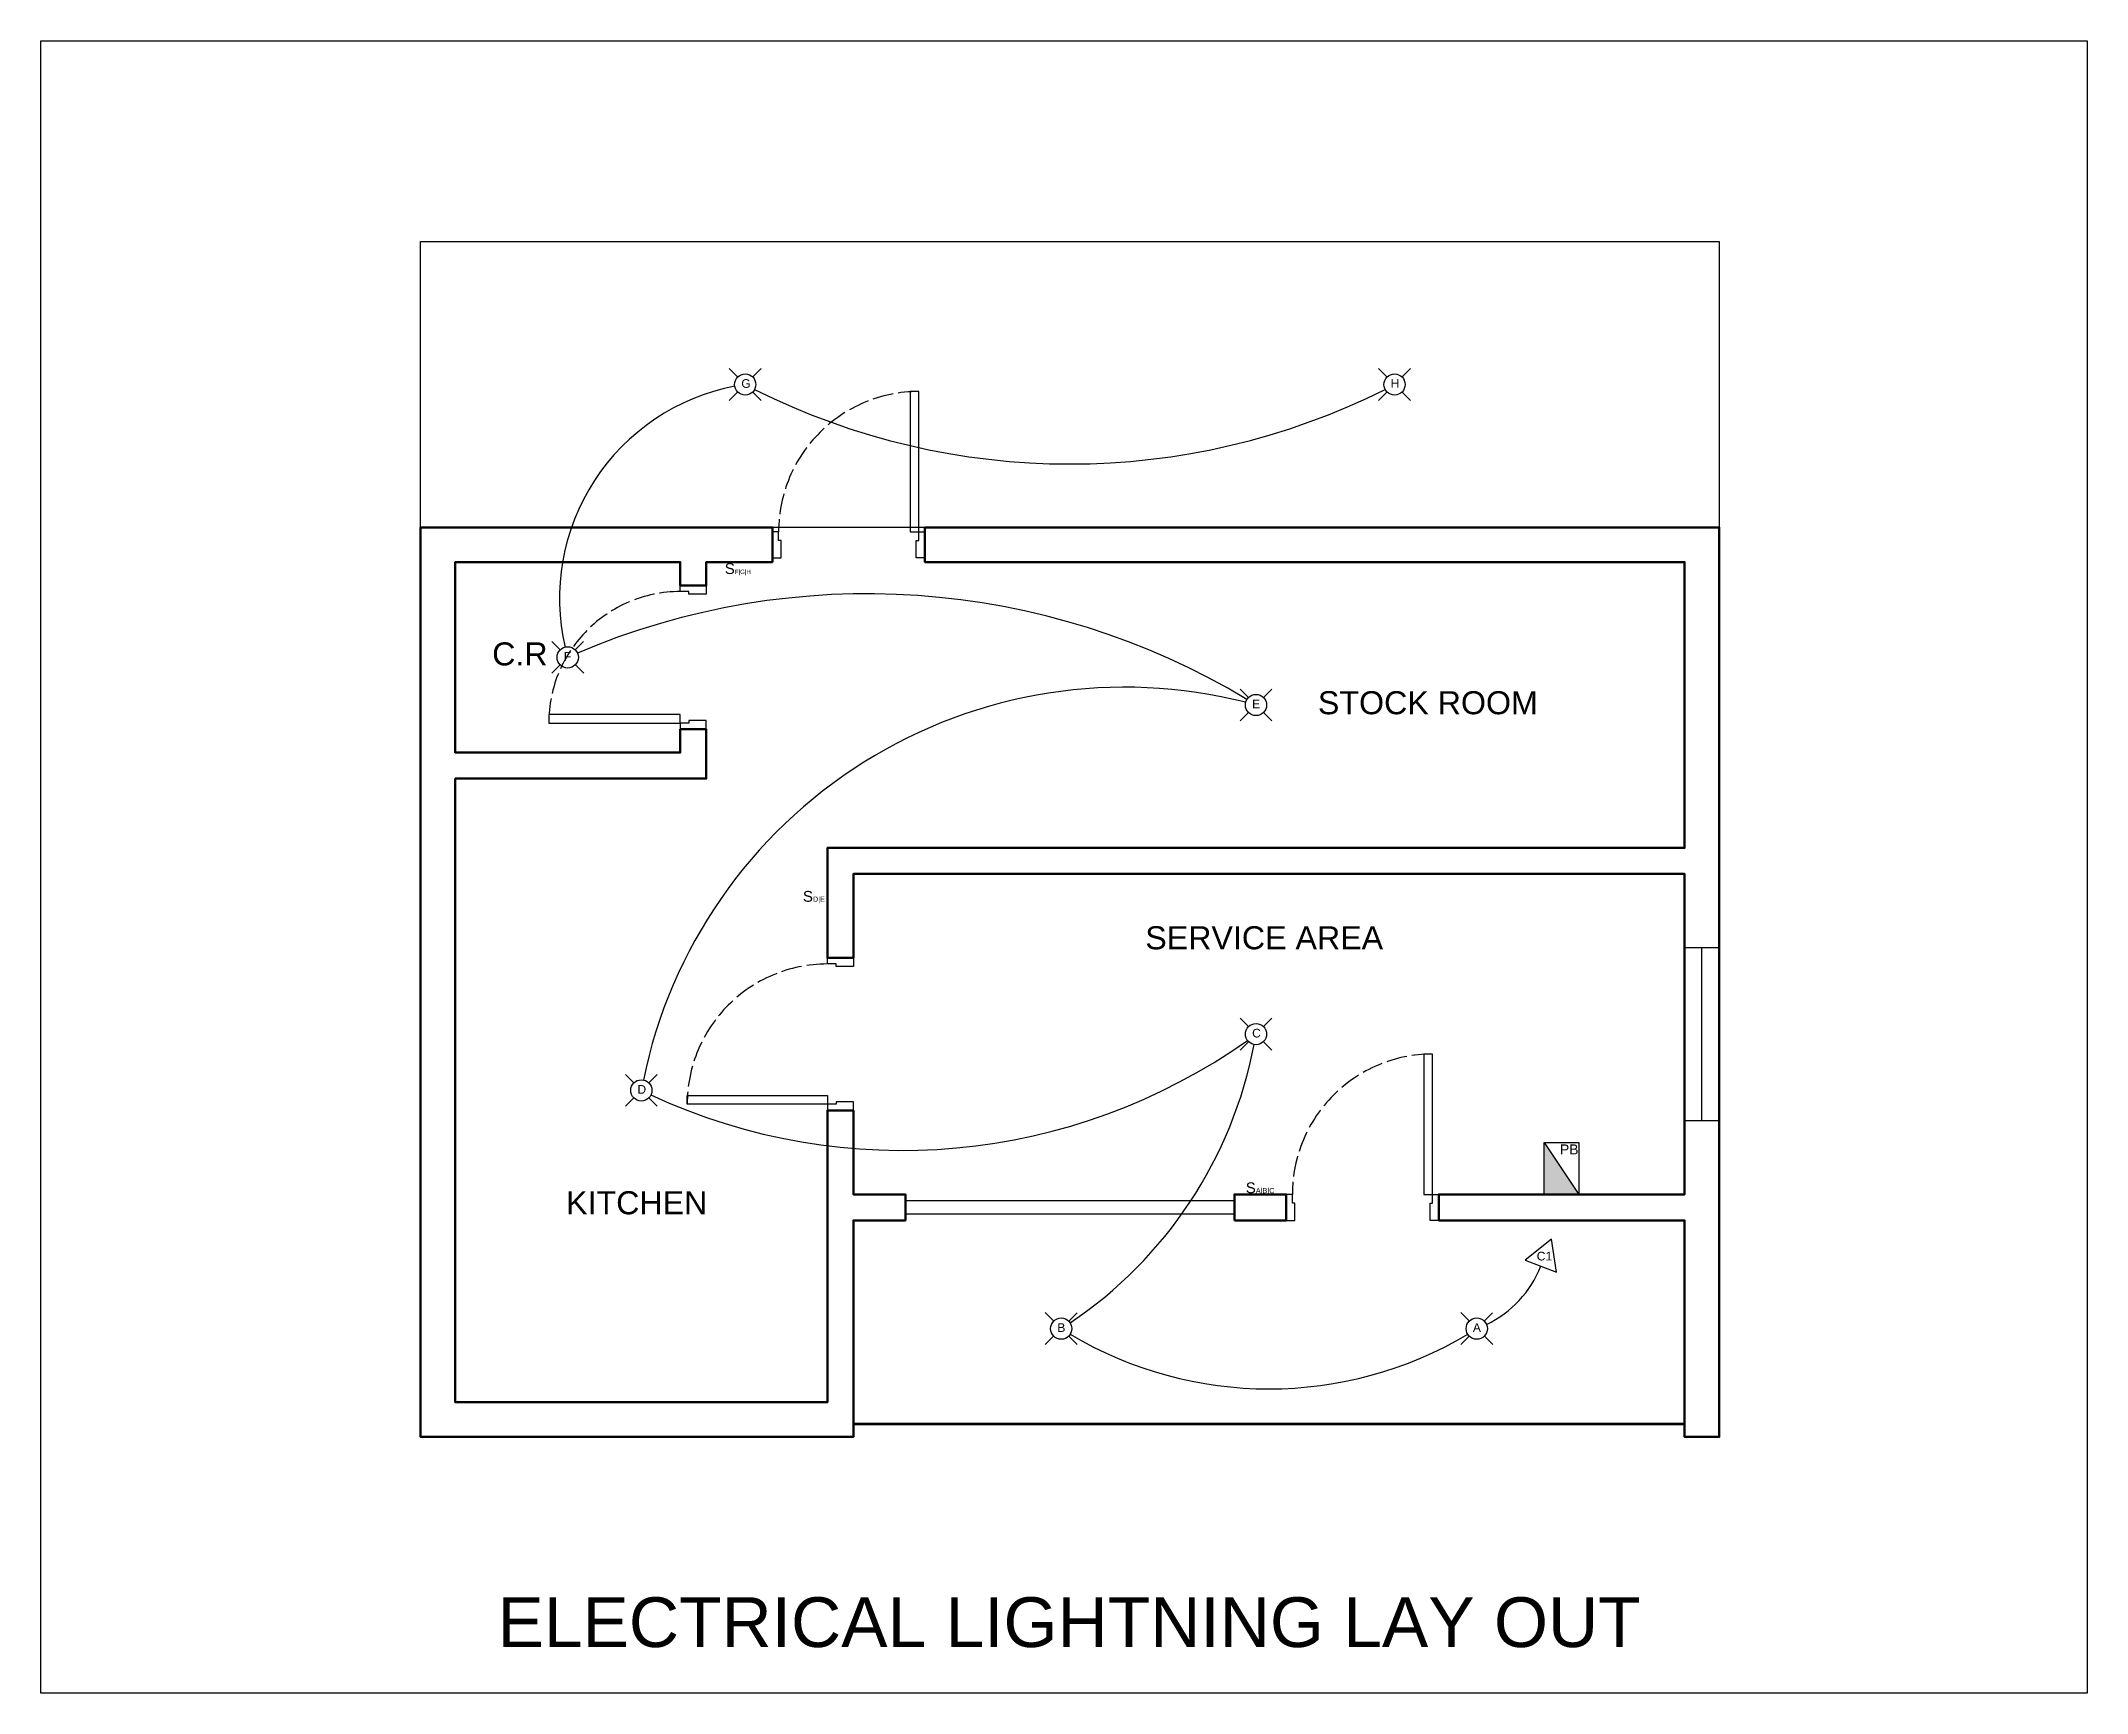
# Model space of a CAD drawing. Header units: centimetres. Extents: x 119643 to 134293, y 52287 to 57994.
# Drawn here: x 121471 to 122652, y 53918 to 54872 of the extents above; entities that cross this region are included whole.
import ezdxf

# ---------------------------------------------------------------- set-up
doc = ezdxf.new("R2010")
doc.units = ezdxf.units.CM
doc.linetypes.add('ACAD_ISO02W100', pattern=[15, 12, -3])
for name, color, linetype in [('doors', 3, 'Continuous'), ('elec light', 40, 'Continuous'), ('text', 2, 'Continuous')]:
    doc.layers.add(name, color=color, linetype=linetype)
doc.layers.add('wall', color=254, linetype='Continuous', lineweight=50)
doc.styles.get("Standard").update_dxf_attribs({"font": 'arial.ttf'})

msp = doc.modelspace()

# ---------------------------------------------------------------- texts
at = {"linetype": 'Continuous', "insert": (121734.2, 53973.093), "char_height": 28.73654, "attachment_point": 1}
msp.add_mtext_dynamic_manual_height_columns('ELECTRICAL LIGHTNING LAY OUT', width=2258.19711, gutter_width=143.683, heights=[0], dxfattribs=at)
at = {"layer": 'elec light', "color": 0, "linetype": 'Continuous'}
for s, height, p in [('G', 5, (121875.012, 54671.326)), ('H', 5, (122250.012, 54671.326)), ('F', 5, (121772.512, 54513.785)), ('E', 5, (122170.012, 54486.285)), ('C', 5, (122170.012, 54296.285, 91)), ('D', 5, (121815.012, 54263.785)), ('PB', 5.7404, (122347.829, 54228.786)), ('C1', 5, (122334.389, 54167.542)), ('B', 5, (122057.512, 54126.285)), ('A', 5, (122297.512, 54126.285))]:
    msp.add_text(s, height=height, dxfattribs=at).set_placement(p)
at = {"layer": 'elec light', "color": 0, "linetype": 'Continuous', "char_height": 6.25, "attachment_point": 1}
for s, insert in [('S{\\H0.4x;F|G|H}', (121865.473, 54570.076)), ('S{\\H0.48x;D|E}', (121910.575, 54380.878)), ('S{\\H0.48x;A|B|C}', (122166.329, 54212.628))]:
    msp.add_mtext_dynamic_manual_height_columns(s, width=18.75, gutter_width=31.25, heights=[0], dxfattribs=dict(at, insert=insert))
at = {"layer": 'text', "linetype": 'Continuous'}
for s, height, p in [('C.R', 13.3054, (121731.142, 54511.058)), ('STOCK ROOM', 13.3054, (122208.015, 54482.874)), ('SERVICE AREA', 13.30543, (122108.314, 54347.179)), ('KITCHEN', 13.3054, (121773.83, 54194.195))]:
    msp.add_text(s, height=height, dxfattribs=at).set_placement(p)

# ---------------------------------------------------------------- blocks, each defined once
blk = doc.blocks.new('*U1')
at = {"layer": 'elec light', "color": 0, "linetype": 'Continuous'}
blk.add_line((-3.4, 0), (3.4, 0), dxfattribs=at)
blk = doc.blocks.new('*U2')
at = {"layer": 'elec light', "color": 0, "linetype": 'ByBlock', "lineweight": -2, "transparency": 16777216}
for p, rotation in [((122059.8, 52637.8), 90), ((122050.2, 52628.2), 180), ((122059.8, 52618.6), 270)]:
    blk.add_blockref('*U1', p, dxfattribs=dict(at, rotation=rotation))
blk.add_blockref('*U1', (122069.3, 52628.2), dxfattribs=at)
blk = doc.blocks.new('*U3')
at = {"layer": 'elec light', "color": 0, "linetype": 'Continuous'}
blk.add_line((-3.4, 0), (3.4, 0), dxfattribs=at)
blk = doc.blocks.new('*U4')
at = {"layer": 'elec light', "color": 0, "linetype": 'ByBlock', "lineweight": -2, "transparency": 16777216}
for p, rotation in [((122059.8, 52637.8), 90), ((122050.2, 52628.2), 180), ((122059.8, 52618.6), 270)]:
    blk.add_blockref('*U3', p, dxfattribs=dict(at, rotation=rotation))
blk.add_blockref('*U3', (122069.3, 52628.2), dxfattribs=at)
blk = doc.blocks.new('*U5')
at = {"layer": 'elec light', "color": 0, "linetype": 'Continuous'}
blk.add_line((-3.4, 0), (3.4, 0), dxfattribs=at)
blk = doc.blocks.new('*U6')
at = {"layer": 'elec light', "color": 0, "linetype": 'ByBlock', "lineweight": -2, "transparency": 16777216}
for p, rotation in [((122059.8, 52637.8), 90), ((122050.2, 52628.2), 180), ((122059.8, 52618.6), 270)]:
    blk.add_blockref('*U5', p, dxfattribs=dict(at, rotation=rotation))
blk.add_blockref('*U5', (122069.3, 52628.2), dxfattribs=at)
blk = doc.blocks.new('*U7')
at = {"layer": 'elec light', "color": 0, "linetype": 'Continuous'}
blk.add_line((-3.4, 0), (3.4, 0), dxfattribs=at)
blk = doc.blocks.new('*U8')
at = {"layer": 'elec light', "color": 0, "linetype": 'ByBlock', "lineweight": -2, "transparency": 16777216}
for p, rotation in [((122059.8, 52637.8), 90), ((122050.2, 52628.2), 180), ((122059.8, 52618.6), 270)]:
    blk.add_blockref('*U7', p, dxfattribs=dict(at, rotation=rotation))
blk.add_blockref('*U7', (122069.3, 52628.2), dxfattribs=at)
blk = doc.blocks.new('*U11')
at = {"layer": 'elec light', "color": 0, "linetype": 'Continuous'}
blk.add_line((-3.4, 0), (3.4, 0), dxfattribs=at)
blk = doc.blocks.new('*U12')
at = {"layer": 'elec light', "color": 0, "linetype": 'ByBlock', "lineweight": -2, "transparency": 16777216}
for p, rotation in [((122059.8, 52637.8), 90), ((122050.2, 52628.2), 180), ((122059.8, 52618.6), 270)]:
    blk.add_blockref('*U11', p, dxfattribs=dict(at, rotation=rotation))
blk.add_blockref('*U11', (122069.3, 52628.2), dxfattribs=at)
blk = doc.blocks.new('*U13')
at = {"layer": 'elec light', "color": 0, "linetype": 'Continuous'}
blk.add_line((-3.4, 0), (3.4, 0), dxfattribs=at)
blk = doc.blocks.new('*U14')
at = {"layer": 'elec light', "color": 0, "linetype": 'ByBlock', "lineweight": -2, "transparency": 16777216}
for p, rotation in [((122059.8, 52637.8), 90), ((122050.2, 52628.2), 180), ((122059.8, 52618.6), 270)]:
    blk.add_blockref('*U13', p, dxfattribs=dict(at, rotation=rotation))
blk.add_blockref('*U13', (122069.3, 52628.2), dxfattribs=at)
blk = doc.blocks.new('*U15')
at = {"layer": 'elec light', "color": 0, "linetype": 'Continuous'}
blk.add_line((-3.4, 0), (3.4, 0), dxfattribs=at)
blk = doc.blocks.new('*U16')
at = {"layer": 'elec light', "color": 0, "linetype": 'ByBlock', "lineweight": -2, "transparency": 16777216}
for p, rotation in [((122059.8, 52637.8), 90), ((122050.2, 52628.2), 180), ((122059.8, 52618.6), 270)]:
    blk.add_blockref('*U15', p, dxfattribs=dict(at, rotation=rotation))
blk.add_blockref('*U15', (122069.3, 52628.2), dxfattribs=at)
blk = doc.blocks.new('*U17')
at = {"layer": 'elec light', "color": 0, "linetype": 'Continuous'}
blk.add_line((-3.4, 0), (3.4, 0), dxfattribs=at)
blk = doc.blocks.new('*U18')
at = {"layer": 'elec light', "color": 0, "linetype": 'ByBlock', "lineweight": -2, "transparency": 16777216}
for p, rotation in [((122059.8, 52637.8), 90), ((122050.2, 52628.2), 180), ((122059.8, 52618.6), 270)]:
    blk.add_blockref('*U17', p, dxfattribs=dict(at, rotation=rotation))
blk.add_blockref('*U17', (122069.3, 52628.2), dxfattribs=at)

# ---------------------------------------------------------------- hatches: boundary and pattern name
at = {"layer": 'elec light', "linetype": 'Continuous'}
h = msp.add_hatch(color=0, dxfattribs=at)
h.dxf.hatch_style = 1
h.paths.add_polyline_path([(122338.768, 54235.696), (122338.768, 54205.696), (122358.768, 54205.696)])

# ---------------------------------------------------------------- linework, layer by layer
at = {"linetype": 'Continuous'}
msp.add_line((122429.768, 54248.196, 91), (122429.768, 54348.196, 91), dxfattribs=at)
msp.add_lwpolyline([(121470.527, 54871.575), (122652.23, 54871.575), (122652.23, 53917.8), (121470.527, 53917.8)], close=True, dxfattribs=at)
at = {"color": 0, "linetype": 'Continuous'}
msp.add_lwpolyline([(122439.768, 54590.696), (121689.768, 54590.696), (121689.768, 54755.777), (122439.768, 54755.777), (122439.768, 54590.696), (121981.056, 54590.696)], dxfattribs=at)
at = {"linetype": 'Continuous', "elevation": 91}
msp.add_lwpolyline([(122419.768, 54348.196), (122439.768, 54348.196), (122439.768, 54248.196), (122419.768, 54248.196)], close=True, dxfattribs=at)
at = {"layer": 'doors'}
for points in [[(121972.556, 54588.196), (121977.556, 54588.196), (121977.556, 54669.196), (121972.556, 54669.196)], [(121896.556, 54583.196), (121896.556, 54588.196), (121893.056, 54588.196), (121893.056, 54573.196), (121898.056, 54573.196), (121898.056, 54583.196)], [(121977.556, 54583.196), (121977.556, 54588.196), (121981.056, 54588.196), (121981.056, 54573.196), (121976.056, 54573.196), (121976.056, 54583.196)], [(121844.768, 54553.696), (121839.768, 54553.696), (121839.768, 54557.196), (121854.768, 54557.196), (121854.768, 54552.196), (121844.768, 54552.196)], [(121839.768, 54482.696), (121763.768, 54482.696), (121763.768, 54477.696), (121839.768, 54477.696)], [(121844.768, 54477.696), (121839.768, 54477.696), (121839.768, 54474.196), (121854.768, 54474.196), (121854.768, 54479.196), (121844.768, 54479.196)], [(121929.768, 54338.696), (121924.768, 54338.696), (121924.768, 54342.196), (121939.768, 54342.196), (121939.768, 54337.196), (121929.768, 54337.196)], [(122269.268, 54205.696), (122274.268, 54205.696), (122274.268, 54286.696), (122269.268, 54286.696)], [(121924.768, 54262.696), (121924.768, 54257.696), (121843.768, 54257.696), (121843.768, 54262.696)], [(121929.768, 54257.696), (121924.768, 54257.696), (121924.768, 54254.196), (121939.768, 54254.196), (121939.768, 54259.196), (121929.768, 54259.196)], [(122193.268, 54200.696), (122193.268, 54205.696), (122189.768, 54205.696), (122189.768, 54190.696), (122194.768, 54190.696), (122194.768, 54200.696)], [(122274.268, 54200.696), (122274.268, 54205.696), (122277.768, 54205.696), (122277.768, 54190.696), (122272.768, 54190.696), (122272.768, 54200.696)]]:
    msp.add_lwpolyline(points, close=True, dxfattribs=at)
at = {"layer": 'doors', "linetype": 'Continuous'}
msp.add_lwpolyline([(121969.578, 54194.446), (122159.768, 54194.446), (122159.768, 54201.946), (121969.578, 54201.946)], close=True, dxfattribs=at)
at = {"layer": 'doors', "color": 0, "linetype": 'Continuous'}
msp.add_lwpolyline([(121939.768, 54073.696), (122419.768, 54073.696), (122419.768, 54072.696), (121939.768, 54072.696)], close=True, dxfattribs=at)
at = {"layer": 'doors', "linetype": 'ACAD_ISO02W100'}
for centre, radius in [((121977.556, 54588.196), 81), ((121839.768, 54477.696), 76), ((121924.768, 54257.696), 81), ((122274.268, 54205.696), 81)]:
    msp.add_arc(centre, radius, 90, 180, dxfattribs=at)
at = {"layer": 'elec light', "color": 0, "linetype": 'Continuous'}
msp.add_line((122338.768, 54235.696), (122358.768, 54205.696), dxfattribs=at)
for points in [[(122358.768, 54205.696), (122338.768, 54205.696), (122338.768, 54235.696), (122358.768, 54235.696)], [(122345.866, 54160.731), (122342.845, 54179.918), (122327.739, 54167.708)]]:
    msp.add_lwpolyline(points, close=True, dxfattribs=at)
at = {"layer": 'elec light', "linetype": 'Continuous'}
for centre in [(121877.268, 54673.236), (122252.268, 54673.236), (121774.768, 54515.696), (122172.268, 54488.196), (122172.268, 54298.196, 91), (121817.268, 54265.696), (122059.768, 54128.196), (122299.768, 54128.196)]:
    msp.add_circle(centre, 6.133, dxfattribs=at)
at = {"layer": 'elec light', "color": 0, "linetype": 'Continuous'}
for centre, radius, start, end in [((121894.702, 54549.778), 124.683, 100.856622, 193.045252), ((122064.768, 55033.36), 406.012, 243.361599, 296.638401), ((121947.597, 54127.26), 425.149, 58.925552, 113.159342), ((122096.472, 54214.677), 283.826, 75.74922, 168.406507), ((121967.869, 54575.772), 344.714, 245.114118, 305.347496), ((121925.462, 54339.299, 91), 250.206, 303.869533, 349.140098), ((122277.856, 54187.771), 63.478, 295.732259, 338.220831), ((122179.768, 54317.672), 224.279, 239.219776, 300.780224)]:
    msp.add_arc(centre, radius, start, end, dxfattribs=at)
at = {"layer": 'wall', "color": 0, "linetype": 'Continuous'}
msp.add_lwpolyline([(121893.056, 54570.696), (121854.768, 54570.696), (121854.768, 54557.196), (121839.768, 54557.196), (121839.768, 54570.696), (121709.768, 54570.696), (121709.768, 54460.696), (121839.768, 54460.696), (121839.768, 54474.196), (121854.768, 54474.196), (121854.768, 54445.696), (121709.768, 54445.696), (121709.768, 54085.696), (121924.768, 54085.696), (121924.768, 54254.196), (121939.768, 54254.196), (121939.768, 54205.696), (121969.768, 54205.696), (121969.768, 54190.696), (121939.768, 54190.696), (121939.768, 54065.696), (121689.768, 54065.696), (121689.768, 54590.696), (121893.056, 54590.696)], close=True, dxfattribs=at)
msp.add_lwpolyline([(122419.768, 54230.696), (122419.768, 54390.696), (121939.768, 54390.696), (121939.768, 54342.196), (121924.768, 54342.196), (121924.768, 54405.696), (122419.768, 54405.696), (122419.768, 54570.696), (121981.056, 54570.696), (121981.056, 54590.696), (122439.768, 54590.696), (122439.768, 54065.696), (122419.768, 54065.696), (122419.768, 54190.696), (122277.768, 54190.696), (122277.768, 54205.696), (122419.768, 54205.696), (122419.768, 54230.696), (122419.768, 54261.973)], dxfattribs=at)
at = {"layer": 'wall', "linetype": 'Continuous'}
msp.add_lwpolyline([(122159.768, 54190.696), (122189.768, 54190.696), (122189.768, 54205.696), (122159.768, 54205.696)], close=True, dxfattribs=at)

# ---------------------------------------------------------------- block references
at = {"layer": 'elec light', "linetype": 'Continuous', "rotation": 45}
for name, p in [('*U12', (72781.732, -68849.808)), ('*U14', (73156.732, -68849.808)), ('*U8', (72679.232, -69007.348)), ('*U16', (73076.732, -69034.848)), ('*U18', (73076.732, -69224.848, 91)), ('*U6', (72721.732, -69257.348)), ('*U2', (72964.232, -69394.848)), ('*U4', (73204.232, -69394.848))]:
    msp.add_blockref(name, p, dxfattribs=at)

msp.set_redraw_order([(e.dxf.handle, doc.entitydb.next_handle()) for e in msp.query("TEXT MTEXT ATTDEF DIMENSION ARC_DIMENSION")])  # texts and dimensions are drawn at this point

doc.saveas('drawing.dxf')
